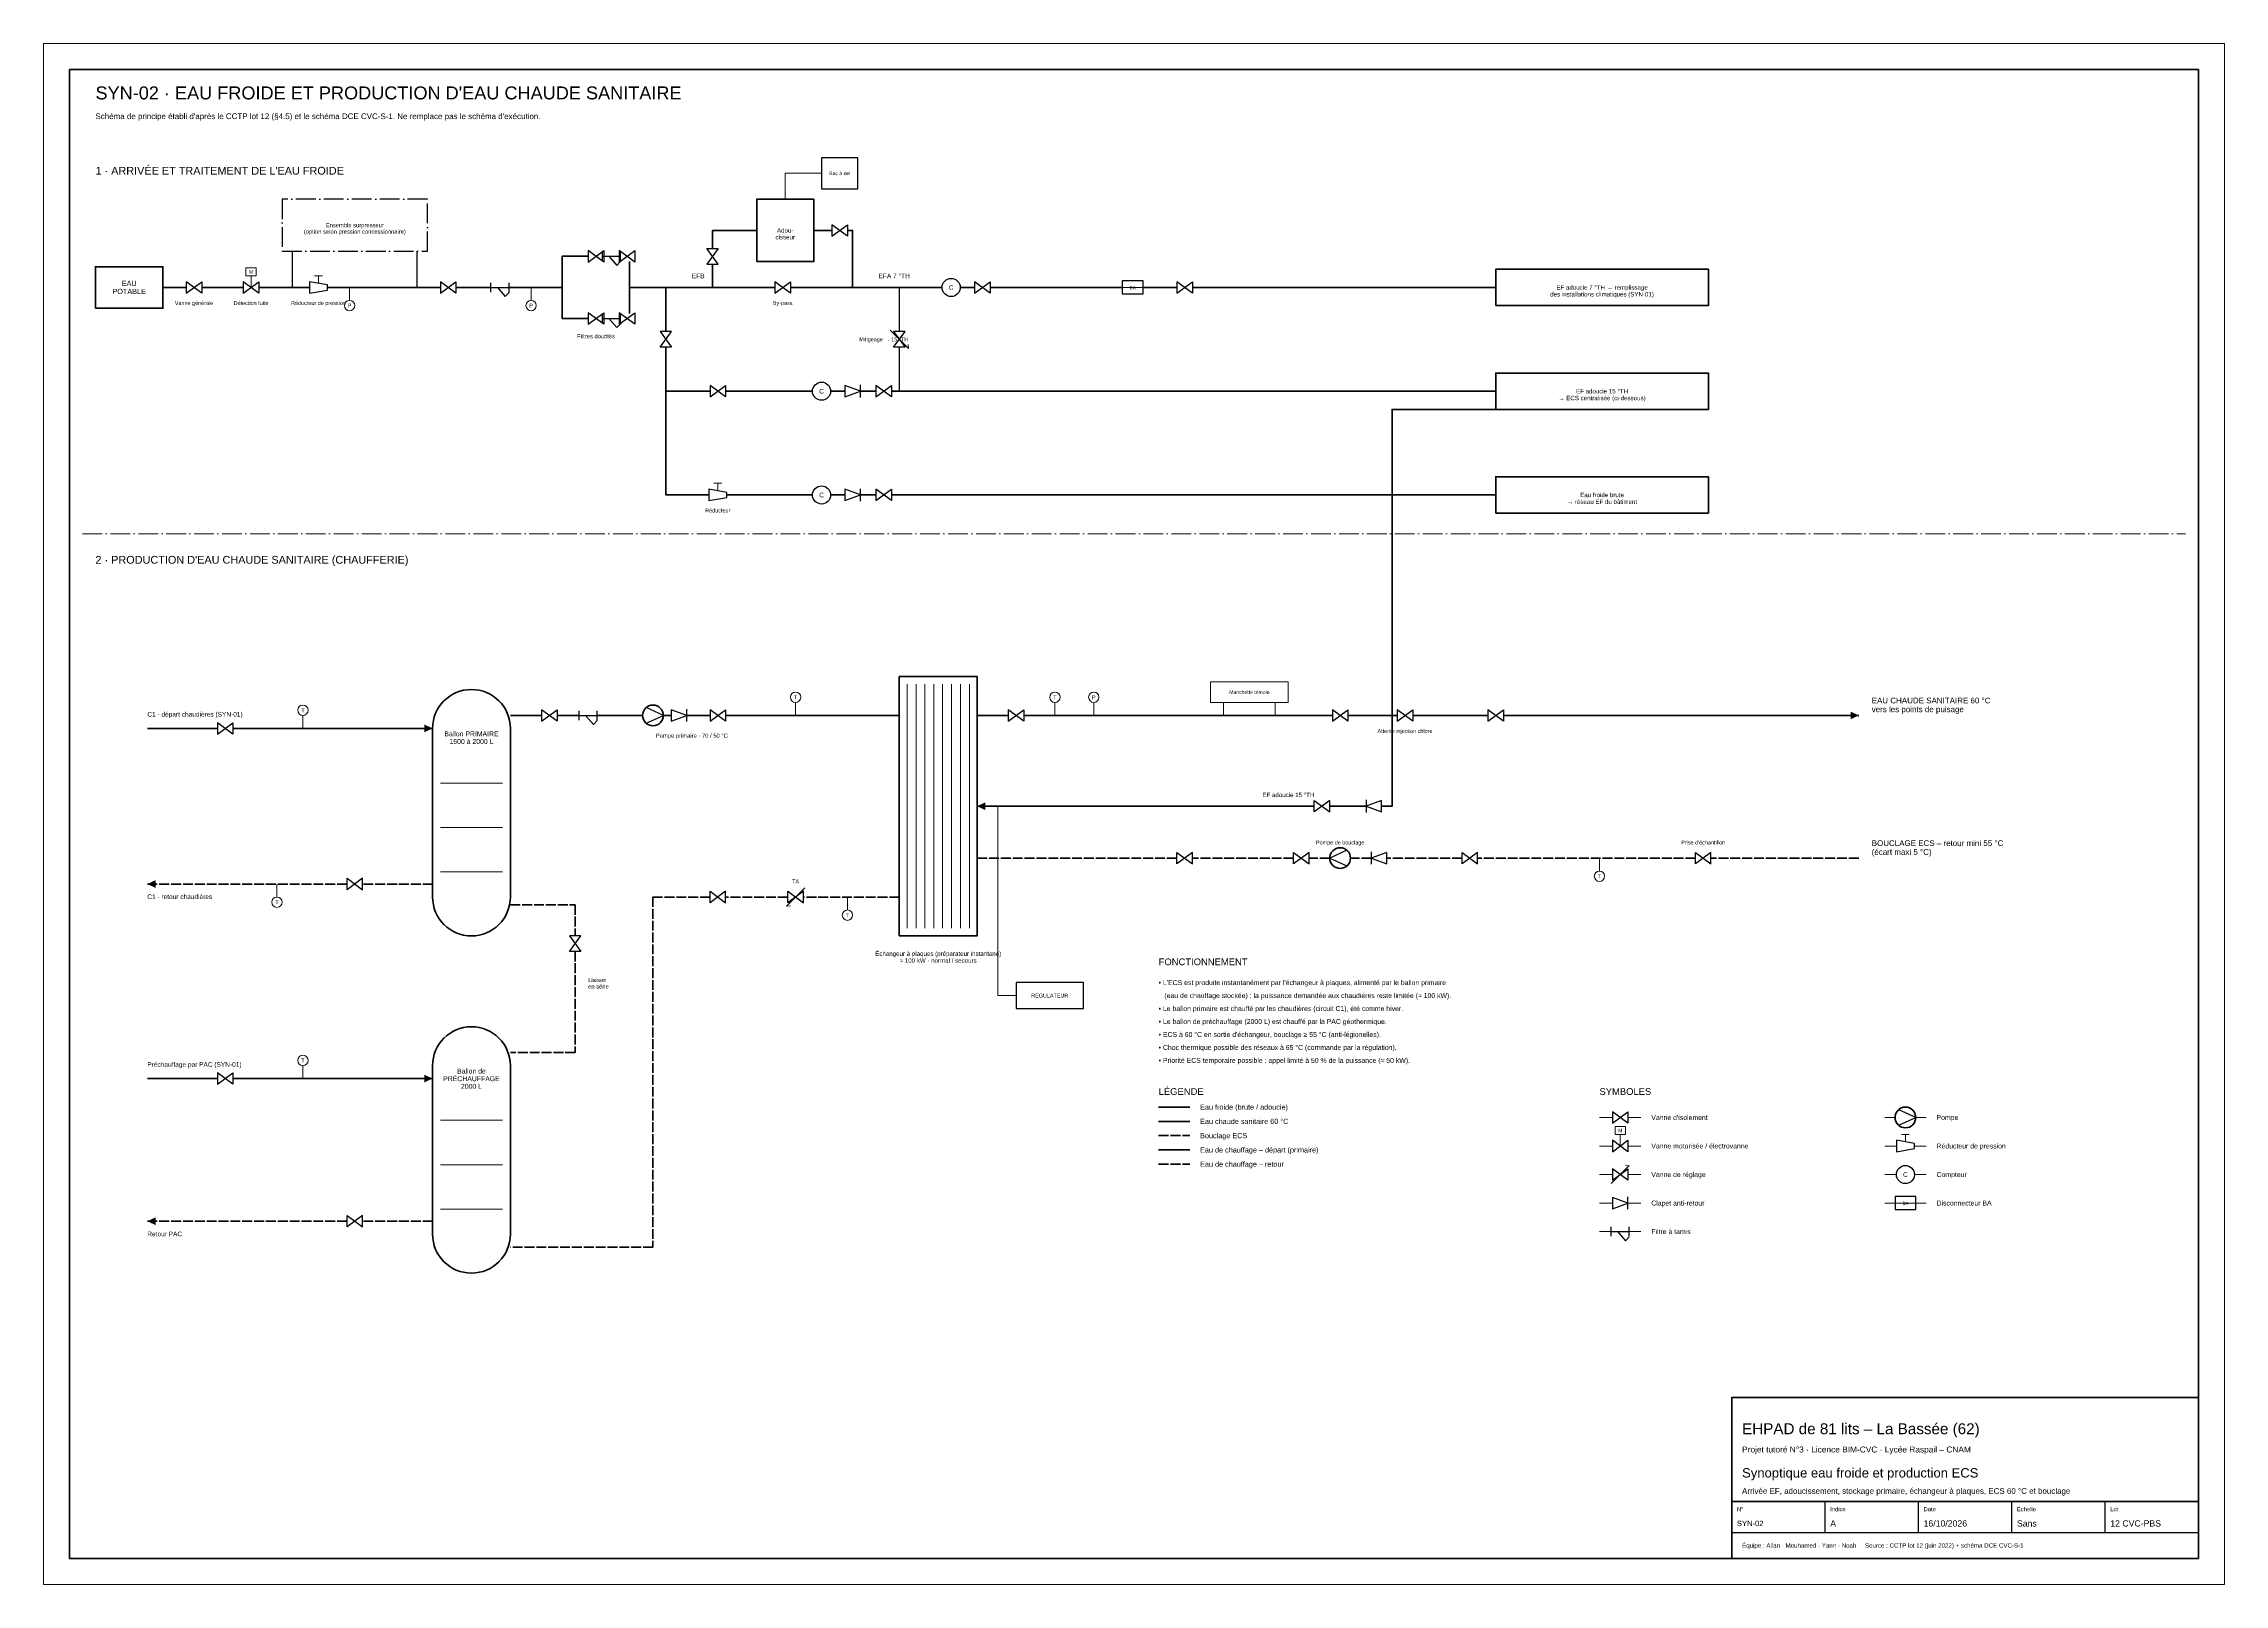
# Model space of a CAD drawing. Header units: millimetres. Extents: x 0 to 841, y 0 to 594.
import ezdxf
from ezdxf.enums import TextEntityAlignment as Align

# ---------------------------------------------------------------- set-up
doc = ezdxf.new("R2010")
doc.units = ezdxf.units.MM
doc.header["$LTSCALE"] = 3
doc.linetypes.add('DASHDOT', pattern=[3.556, 2.54, -0.508, 0, -0.508])
doc.linetypes.add('DASHED', pattern=[1.524, 1.27, -0.254])
for name, color, linetype in [('CADRE', 7, 'Continuous'), ('CVC-ACCESSOIRE', 6, 'Continuous'), ('CVC-CH-ALLER', 1, 'Continuous'), ('CVC-CH-RETOUR', 5, 'DASHED'), ('CVC-EQUIPEMENT', 7, 'Continuous'), ('CVC-LIMITE', 8, 'DASHDOT'), ('CVC-TEXTE', 7, 'Continuous'), ('CVC-TEXTE-PUISS', 4, 'Continuous'), ('PBS-BOUCLAGE', 40, 'DASHED'), ('PBS-ECS', 30, 'Continuous'), ('PBS-EF', 150, 'Continuous')]:
    doc.layers.add(name, color=color, linetype=linetype)
doc.styles.get("Standard").update_dxf_attribs({"font": 'arial.ttf'})

msp = doc.modelspace()

# ---------------------------------------------------------------- linework, layer by layer
at = {"layer": 'CADRE', "lineweight": 18}
msp.add_lwpolyline([(0, 0), (841, 0), (841, 594), (0, 594), (0, 0)], dxfattribs=at)
at = {"layer": 'CADRE', "lineweight": 70}
msp.add_lwpolyline([(10, 10), (831, 10), (831, 584), (10, 584), (10, 10)], dxfattribs=at)
at = {"layer": 'CADRE', "lineweight": 50}
msp.add_lwpolyline([(651, 10), (831, 10), (831, 72), (651, 72), (651, 10)], dxfattribs=at)
at = {"layer": 'CADRE', "lineweight": 35}
msp.add_lwpolyline([(651, 32), (831, 32)], dxfattribs=at)
at = {"layer": 'CADRE', "lineweight": 25}
for points in [[(687, 20), (687, 32)], [(723, 20), (723, 32)], [(759, 20), (759, 32)], [(795, 20), (795, 32)], [(651, 20), (831, 20)]]:
    msp.add_lwpolyline(points, dxfattribs=at)
at = {"layer": 'CVC-ACCESSOIRE', "lineweight": 25}
for points in [[(304, 519.8), (310, 524.2), (310, 519.8), (304, 524.2), (304, 519.8)], [(210, 509.8), (216, 514.2), (216, 509.8), (210, 514.2), (210, 509.8)], [(215.5, 510.2), (215.5, 513.8)], [(222, 509.8), (228, 514.2), (228, 509.8), (222, 514.2), (222, 509.8)], [(222.5, 510.2), (222.5, 513.8)], [(260.2, 509), (255.8, 515), (260.2, 515), (255.8, 509), (260.2, 509)], [(215.5, 512), (222.5, 512)], [(218, 512), (221, 508.5), (222.5, 510)], [(55, 497.8), (61, 502.2), (61, 497.8), (55, 502.2), (55, 497.8)], [(77, 497.8), (83, 502.2), (83, 497.8), (77, 502.2), (77, 497.8)], [(102.5, 497.8), (109.5, 499), (109.5, 501), (102.5, 502.2), (102.5, 497.8)], [(153, 497.8), (159, 502.2), (159, 497.8), (153, 502.2), (153, 497.8)], [(172.5, 498.2), (172.5, 501.8)], [(172.5, 500), (179.5, 500)], [(175, 500), (178, 496.5), (179.5, 498)], [(179.5, 498.2), (179.5, 501.8)], [(282, 497.8), (288, 502.2), (288, 497.8), (282, 502.2), (282, 497.8)], [(359, 497.8), (365, 502.2), (365, 497.8), (359, 502.2), (359, 497.8)], [(416, 497.5), (424, 497.5), (424, 502.5), (416, 502.5), (416, 497.5)], [(437, 497.8), (443, 502.2), (443, 497.8), (437, 502.2), (437, 497.8)], [(210, 485.8), (216, 490.2), (216, 485.8), (210, 490.2), (210, 485.8)], [(215.5, 486.2), (215.5, 489.8)], [(215.5, 488), (222.5, 488)], [(218, 488), (221, 484.5), (222.5, 486)], [(222, 485.8), (228, 490.2), (228, 485.8), (222, 490.2), (222, 485.8)], [(222.5, 486.2), (222.5, 489.8)], [(237.8, 483), (242.2, 477), (237.8, 477), (242.2, 483), (237.8, 483)], [(327.8, 483), (332.2, 477), (327.8, 477), (332.2, 483), (327.8, 483)], [(257, 457.8), (263, 462.2), (263, 457.8), (257, 462.2), (257, 457.8)], [(309, 457.8), (315, 460), (309, 462.2), (309, 457.8)], [(315, 457.6), (315, 462.4)], [(321, 457.8), (327, 462.2), (327, 457.8), (321, 462.2), (321, 457.8)], [(256.5, 417.8), (263.5, 419), (263.5, 421), (256.5, 422.2), (256.5, 417.8)], [(309, 417.8), (315, 420), (309, 422.2), (309, 417.8)], [(315, 417.6), (315, 422.4)], [(321, 417.8), (327, 422.2), (327, 417.8), (321, 422.2), (321, 417.8)], [(192, 332.8), (198, 337.2), (198, 332.8), (192, 337.2), (192, 332.8)], [(206.5, 333.2), (206.5, 336.8)], [(213.5, 333.2), (213.5, 336.8)], [(232.4, 332), (239, 335), (232.4, 338)], [(242, 332.8), (248, 335), (242, 337.2), (242, 332.8)], [(248, 332.6), (248, 337.4)], [(257, 332.8), (263, 337.2), (263, 332.8), (257, 337.2), (257, 332.8)], [(372, 332.8), (378, 337.2), (378, 332.8), (372, 337.2), (372, 332.8)], [(497, 332.8), (503, 337.2), (503, 332.8), (497, 337.2), (497, 332.8)], [(522, 332.8), (528, 337.2), (528, 332.8), (522, 337.2), (522, 332.8)], [(557, 332.8), (563, 337.2), (563, 332.8), (557, 337.2), (557, 332.8)], [(67, 327.8), (73, 332.2), (73, 327.8), (67, 332.2), (67, 327.8)], [(206.5, 335), (213.5, 335)], [(209, 335), (212, 331.5), (213.5, 333)], [(496, 302.2), (490, 297.8), (490, 302.2), (496, 297.8), (496, 302.2)], [(510, 302.4), (510, 297.6)], [(516, 302.2), (510, 300), (516, 297.8), (516, 302.2)], [(443, 282.2), (437, 277.8), (437, 282.2), (443, 277.8), (443, 282.2)], [(488, 282.2), (482, 277.8), (482, 282.2), (488, 277.8), (488, 282.2)], [(502.6, 283), (496, 280), (502.6, 277)], [(512, 282.4), (512, 277.6)], [(518, 282.2), (512, 280), (518, 277.8), (518, 282.2)], [(553, 282.2), (547, 277.8), (547, 282.2), (553, 277.8), (553, 282.2)], [(643, 282.2), (637, 277.8), (637, 282.2), (643, 277.8), (643, 282.2)], [(123, 272.2), (117, 267.8), (117, 272.2), (123, 267.8), (123, 272.2)], [(263, 267.2), (257, 262.8), (257, 267.2), (263, 262.8), (263, 267.2)], [(293, 267.2), (287, 262.8), (287, 267.2), (293, 262.8), (293, 267.2)], [(202.8, 250), (207.2, 244), (202.8, 244), (207.2, 250), (202.8, 250)], [(67, 192.8), (73, 197.2), (73, 192.8), (67, 197.2), (67, 192.8)], [(605, 177.8), (611, 182.2), (611, 177.8), (605, 182.2), (605, 177.8)], [(715.4, 177), (722, 180), (715.4, 183)], [(605, 166.8), (611, 171.2), (611, 166.8), (605, 171.2), (605, 166.8)], [(714.5, 166.8), (721.5, 168), (721.5, 170), (714.5, 171.2), (714.5, 166.8)], [(605, 155.8), (611, 160.2), (611, 155.8), (605, 160.2), (605, 155.8)], [(605, 144.8), (611, 147), (605, 149.2), (605, 144.8)], [(611, 144.6), (611, 149.4)], [(714, 144.5), (722, 144.5), (722, 149.5), (714, 149.5), (714, 144.5)], [(123, 142.2), (117, 137.8), (117, 142.2), (123, 137.8), (123, 142.2)], [(604.5, 134.2), (604.5, 137.8)], [(604.5, 136), (611.5, 136)], [(607, 136), (610, 132.5), (611.5, 134)], [(611.5, 134.2), (611.5, 137.8)]]:
    msp.add_lwpolyline(points, dxfattribs=at)
at = {"layer": 'CVC-ACCESSOIRE', "lineweight": 18}
for points in [[(78, 504.5), (82, 504.5), (82, 507.5), (78, 507.5), (78, 504.5)], [(80, 500), (80, 504.5)], [(104.5, 504.5), (107.5, 504.5)], [(106, 501.6), (106, 504.5)], [(118, 500), (118, 495)], [(188, 500), (188, 495)], [(416, 500), (424, 500)], [(326.5, 483.5), (333.5, 476.5)], [(333.5, 476.5), (333.4, 478)], [(258.5, 424.5), (261.5, 424.5)], [(260, 421.6), (260, 424.5)], [(290, 335), (290, 340)], [(390, 335), (390, 340)], [(405, 335), (405, 340)], [(100, 330), (100, 335)], [(360, 300), (368, 300), (368, 227), (375, 227)], [(600, 280), (600, 275)], [(90, 270), (90, 265)], [(293.5, 268.5), (286.5, 261.5)], [(286.5, 261.5), (288, 261.6)], [(310, 265), (310, 260)], [(100, 195), (100, 200)], [(606, 173.5), (610, 173.5), (610, 176.5), (606, 176.5), (606, 173.5)], [(608, 169), (608, 173.5)], [(716.5, 173.5), (719.5, 173.5)], [(718, 170.6), (718, 173.5)], [(604.5, 154.5), (611.5, 161.5)], [(611.5, 161.5), (610, 161.4)], [(714, 147), (722, 147)]]:
    msp.add_lwpolyline(points, dxfattribs=at)
at = {"layer": 'CVC-ACCESSOIRE', "lineweight": 25}
for centre in [(350, 500), (300, 460), (300, 420), (718, 158)]:
    msp.add_circle(centre, 3.5, dxfattribs=at)
at = {"layer": 'CVC-ACCESSOIRE', "lineweight": 18}
for centre in [(118, 493), (188, 493), (100, 337), (290, 342), (390, 342), (405, 342), (600, 273), (90, 263), (310, 258), (100, 202)]:
    msp.add_circle(centre, 2, dxfattribs=at)
at = {"layer": 'CVC-ACCESSOIRE', "lineweight": 35}
for centre in [(235, 335), (500, 280), (718, 180)]:
    msp.add_circle(centre, 4, dxfattribs=at)
at = {"layer": 'CVC-CH-ALLER', "lineweight": 40}
for points in [[(40, 330), (67, 330)], [(73, 330), (150, 330)], [(40, 195), (67, 195)], [(73, 195), (150, 195)]]:
    msp.add_lwpolyline(points, dxfattribs=at)
at = {"layer": 'CVC-CH-ALLER', "lineweight": 50}
for points in [[(180, 335), (192, 335)], [(198, 335), (206.5, 335)], [(213.5, 335), (231, 335)], [(239, 335), (242, 335)], [(248, 335), (257, 335)], [(263, 335), (330, 335)], [(430, 167.5), (442, 167.5)]]:
    msp.add_lwpolyline(points, dxfattribs=at)
at = {"layer": 'CVC-CH-ALLER'}
for points in [[(150, 330), (146.83, 331.48), (146.83, 328.52)], [(150, 195), (146.83, 196.48), (146.83, 193.52)]]:
    msp.add_solid(points, dxfattribs=at)
at = {"layer": 'CVC-CH-RETOUR', "lineweight": 40}
for points in [[(117, 270), (40, 270)], [(150, 270), (123, 270)], [(180, 262), (205, 262), (205, 250)], [(205, 244), (205, 205), (180, 205)], [(117, 140), (40, 140)], [(150, 140), (123, 140)]]:
    msp.add_lwpolyline(points, dxfattribs=at)
at = {"layer": 'CVC-CH-RETOUR', "lineweight": 50}
for points in [[(257, 265), (235, 265), (235, 130), (180, 130)], [(287, 265), (263, 265)], [(330, 265), (293, 265)], [(430, 162), (442, 162)]]:
    msp.add_lwpolyline(points, dxfattribs=at)
at = {"layer": 'CVC-CH-RETOUR'}
for points in [[(40, 270), (43.17, 268.52), (43.17, 271.48)], [(40, 140), (43.17, 138.52), (43.17, 141.48)]]:
    msp.add_solid(points, dxfattribs=at)
at = {"layer": 'CVC-EQUIPEMENT', "lineweight": 25}
for points in [[(300, 538), (314, 538), (314, 550), (300, 550), (300, 538)], [(375, 222), (401, 222), (401, 232), (375, 232), (375, 222)]]:
    msp.add_lwpolyline(points, dxfattribs=at)
at = {"layer": 'CVC-EQUIPEMENT', "lineweight": 35}
for points in [[(275, 510), (297, 510), (297, 534), (275, 534), (275, 510)], [(560, 493), (642, 493), (642, 507), (560, 507), (560, 493)], [(560, 453), (642, 453), (642, 467), (560, 467), (560, 453)], [(560, 413), (642, 413), (642, 427), (560, 427), (560, 413)]]:
    msp.add_lwpolyline(points, dxfattribs=at)
at = {"layer": 'CVC-EQUIPEMENT', "lineweight": 50}
for points in [[(20, 492), (46, 492), (46, 508), (20, 508), (20, 492)], [(330, 250), (360, 250), (360, 350), (330, 350), (330, 250)], [(150, 265), (150, 330)], [(180, 265), (180, 330)], [(150, 135), (150, 200)], [(180, 135), (180, 200)]]:
    msp.add_lwpolyline(points, dxfattribs=at)
at = {"layer": 'CVC-EQUIPEMENT', "lineweight": 18}
for points in [[(333, 253), (333, 347)], [(336.43, 253), (336.43, 347)], [(339.86, 253), (339.86, 347)], [(343.29, 253), (343.29, 347)], [(346.71, 253), (346.71, 347)], [(350.14, 253), (350.14, 347)], [(353.57, 253), (353.57, 347)], [(357, 253), (357, 347)], [(450, 340), (480, 340), (480, 348), (450, 348), (450, 340)]]:
    msp.add_lwpolyline(points, dxfattribs=at)
at = {"layer": 'CVC-EQUIPEMENT', "lineweight": 13}
for points in [[(153, 308.9), (177, 308.9)], [(153, 291.8), (177, 291.8)], [(153, 274.7), (177, 274.7)], [(153, 178.9), (177, 178.9)], [(153, 161.8), (177, 161.8)], [(153, 144.7), (177, 144.7)]]:
    msp.add_lwpolyline(points, dxfattribs=at)
at = {"layer": 'CVC-EQUIPEMENT', "lineweight": 50}
for centre, start, end in [((165, 330), 0, 180), ((165, 265), 180, 360), ((165, 200), 0, 180), ((165, 135), 180, 360)]:
    msp.add_arc(centre, 15, start, end, dxfattribs=at)
at = {"layer": 'CVC-LIMITE', "lineweight": 25}
msp.add_lwpolyline([(92, 514), (148, 514), (148, 534), (92, 534), (92, 514)], dxfattribs=at)
at = {"layer": 'CVC-LIMITE', "lineweight": 18}
msp.add_lwpolyline([(15, 405), (826, 405)], dxfattribs=at)
at = {"layer": 'CVC-TEXTE', "lineweight": 18}
for points in [[(600, 180), (605, 180)], [(611, 180), (616, 180)], [(710, 180), (714, 180)], [(722, 180), (726, 180)], [(600, 169), (605, 169)], [(611, 169), (616, 169)], [(710, 169), (714.5, 169)], [(721.5, 169), (726, 169)], [(600, 158), (605, 158)], [(611, 158), (616, 158)], [(710, 158), (714.5, 158)], [(721.5, 158), (726, 158)], [(600, 147), (605, 147)], [(611, 147), (616, 147)], [(710, 147), (714, 147)], [(722, 147), (726, 147)], [(600, 136), (604.5, 136)], [(611.5, 136), (616, 136)]]:
    msp.add_lwpolyline(points, dxfattribs=at)
at = {"layer": 'PBS-BOUCLAGE', "lineweight": 50}
for points in [[(437, 280), (360, 280)], [(482, 280), (443, 280)], [(496, 280), (488, 280)], [(512, 280), (504, 280)], [(547, 280), (518, 280)], [(637, 280), (553, 280)], [(700, 280), (643, 280)], [(430, 173), (442, 173)]]:
    msp.add_lwpolyline(points, dxfattribs=at)
at = {"layer": 'PBS-ECS', "lineweight": 18}
for points in [[(455, 335), (455, 340)], [(475, 335), (475, 340)]]:
    msp.add_lwpolyline(points, dxfattribs=at)
at = {"layer": 'PBS-ECS', "lineweight": 60}
for points in [[(360, 335), (372, 335)], [(378, 335), (497, 335)], [(503, 335), (522, 335)], [(528, 335), (557, 335)], [(563, 335), (700, 335)]]:
    msp.add_lwpolyline(points, dxfattribs=at)
at = {"layer": 'PBS-ECS', "lineweight": 50}
msp.add_lwpolyline([(430, 178.5), (442, 178.5)], dxfattribs=at)
at = {"layer": 'PBS-ECS'}
msp.add_solid([(700, 335), (696.83, 336.48), (696.83, 333.52)], dxfattribs=at)
at = {"layer": 'PBS-EF', "lineweight": 18}
msp.add_lwpolyline([(286, 534), (286, 544), (300, 544)], dxfattribs=at)
at = {"layer": 'PBS-EF', "lineweight": 40}
for points in [[(258, 515), (258, 522), (275, 522)], [(297, 522), (304, 522)], [(310, 522), (312, 522), (312, 500)], [(200, 500), (200, 512), (210, 512)], [(226, 510), (226, 500)], [(258, 500), (258, 509)], [(200, 500), (200, 488), (210, 488)], [(226, 490), (226, 500)], [(560, 453), (520, 453), (520, 300), (516, 300)], [(490, 300), (360, 300)], [(510, 300), (496, 300)]]:
    msp.add_lwpolyline(points, dxfattribs=at)
at = {"layer": 'PBS-EF', "lineweight": 25}
for points in [[(96, 500), (96, 514)], [(144, 500), (144, 514)]]:
    msp.add_lwpolyline(points, dxfattribs=at)
at = {"layer": 'PBS-EF', "lineweight": 50}
for points in [[(46, 500), (55, 500)], [(61, 500), (77, 500)], [(83, 500), (102.5, 500)], [(109.5, 500), (153, 500)], [(159, 500), (172.5, 500)], [(179.5, 500), (200, 500)], [(226, 500), (240, 500)], [(240, 500), (282, 500)], [(240, 500), (240, 483)], [(288, 500), (346.5, 500)], [(353.5, 500), (359, 500)], [(365, 500), (416, 500)], [(424, 500), (437, 500)], [(443, 500), (560, 500)], [(240, 477), (240, 460), (257, 460)], [(240, 460), (240, 420), (256.5, 420)], [(263, 460), (296.5, 460)], [(303.5, 460), (309, 460)], [(315, 460), (321, 460)], [(327, 460), (560, 460)], [(263.5, 420), (296.5, 420)], [(303.5, 420), (309, 420)], [(315, 420), (321, 420)], [(327, 420), (560, 420)], [(430, 184), (442, 184)]]:
    msp.add_lwpolyline(points, dxfattribs=at)
at = {"layer": 'PBS-EF', "lineweight": 30}
for points in [[(330, 500), (330, 483)], [(330, 477), (330, 460)]]:
    msp.add_lwpolyline(points, dxfattribs=at)
at = {"layer": 'PBS-EF'}
msp.add_solid([(360, 300), (363.17, 298.52), (363.17, 301.48)], dxfattribs=at)

# ---------------------------------------------------------------- texts
at = {"layer": 'CVC-TEXTE'}
for s, height, p in [("SYN-02 · EAU FROIDE ET PRODUCTION D'EAU CHAUDE SANITAIRE", 5, (20, 575)), ("Schéma de principe établi d'après le CCTP lot 12 (§4.5) et le schéma DCE CVC-S-1. Ne remplace pas le schéma d'exécution.", 2.2, (20, 566)), ("1 · ARRIVÉE ET TRAITEMENT DE L'EAU FROIDE", 3, (20, 545)), ("2 · PRODUCTION D'EAU CHAUDE SANITAIRE (CHAUFFERIE)", 3, (20, 395)), ('FONCTIONNEMENT', 2.6, (430, 240)), ('en série', 1.6, (210, 230.52)), ('Liaison', 1.6, (210, 233)), ("• L'ECS est produite instantanément par l'échangeur à plaques, alimenté par le ballon primaire", 1.9, (430, 232)), ('   (eau de chauffage stockée) : la puissance demandée aux chaudières reste limitée (≈ 100 kW).', 1.9, (430, 227)), ('• Le ballon primaire est chauffé par les chaudières (circuit C1), été comme hiver.', 1.9, (430, 222)), ('• Le ballon de préchauffage (2000 L) est chauffé par la PAC géothermique.', 1.9, (430, 217)), ("• ECS à 60 °C en sortie d'échangeur, bouclage ≥ 55 °C (anti-légionelles).", 1.9, (430, 212)), ('• Choc thermique possible des réseaux à 65 °C (commande par la régulation).', 1.9, (430, 207)), ('• Priorité ECS temporaire possible : appel limité à 50 % de la puissance (≈ 50 kW).', 1.9, (430, 202)), ('LÉGENDE', 2.6, (430, 190)), ('Eau froide (brute / adoucie)', 2, (446, 184)), ('SYMBOLES', 2.6, (600, 190)), ('Eau chaude sanitaire 60 °C', 2, (446, 178.5)), ("Vanne d'isolement", 1.9, (620, 180)), ('Pompe', 1.9, (730, 180)), ('Bouclage ECS', 2, (446, 173)), ('Eau de chauffage – départ (primaire)', 2, (446, 167.5)), ('Vanne motorisée / électrovanne', 1.9, (620, 169)), ('Réducteur de pression', 1.9, (730, 169)), ('Eau de chauffage – retour', 2, (446, 162)), ('Vanne de réglage', 1.9, (620, 158)), ('Compteur', 1.9, (730, 158)), ('Clapet anti-retour', 1.9, (620, 147)), ('Disconnecteur BA', 1.9, (730, 147)), ('Filtre à tamis', 1.9, (620, 136)), ('EHPAD de 81 lits – La Bassée (62)', 4.2, (655, 60)), ('Projet tutoré N°3 · Licence BIM-CVC · Lycée Raspail – CNAM', 2.3, (655, 52)), ('Synoptique eau froide et production ECS', 3.6, (655, 43)), ('Arrivée EF, adoucissement, stockage primaire, échangeur à plaques, ECS 60 °C et bouclage', 2.2, (655, 36)), ('N°', 1.6, (653, 29)), ('Indice', 1.6, (689, 29)), ('Date', 1.6, (725, 29)), ('Échelle', 1.6, (761, 29)), ('Lot', 1.6, (797, 29)), ('SYN-02', 2.1, (653, 23.5)), ('A', 2.4, (689, 23.5)), ('16/10/2026', 2.4, (725, 23.5)), ('Sans', 2.4, (761, 23.5)), ('12 CVC-PBS', 2.4, (797, 23.5)), ('Équipe : Allan · Mouhamed · Yann · Noah     Source : CCTP lot 12 (juin 2022) + schéma DCE CVC-S-1', 1.7, (655, 15))]:
    msp.add_text(s, height=height, dxfattribs=at).set_placement(p, align=Align.MIDDLE_LEFT)
for s, height, p in [('Bac à sel', 1.4, (307, 544)), ('(option selon pression concessionnaire)', 1.6, (120, 521.52)), ('Ensemble surpresseur', 1.6, (120, 524)), ('Adou-', 1.7, (286, 522)), ('cisseur', 1.7, (286, 519.37)), ('M', 1.4, (80, 506)), ('POTABLE', 2, (33, 498.46)), ('EAU', 2, (33, 501.56)), ('C', 1.8, (350, 500)), ('BA', 1.2, (420, 499.9)), ('des installations climatiques (SYN-01)', 1.7, (601, 497.37)), ('EF adoucie 7 °TH → remplissage', 1.7, (601, 500)), ('Vanne générale', 1.5, (58, 494)), ('Détection fuite', 1.5, (80, 494)), ('Réducteur de pression', 1.5, (106, 494)), ('P', 1.5, (118, 493)), ('P', 1.5, (188, 493)), ('By-pass', 1.5, (285, 494)), ('Mitigeage → 15 °TH', 1.5, (324, 480)), ('C', 1.8, (300, 460)), ('→ ECS centralisée (ci-dessous)', 1.7, (601, 457.37)), ('EF adoucie 15 °TH', 1.7, (601, 460)), ('C', 1.8, (300, 420)), ('Eau froide brute', 1.7, (601, 420)), ('Réducteur', 1.5, (260, 414)), ('→ réseau EF du bâtiment', 1.7, (601, 417.37)), ('T', 1.5, (100, 337)), ('T', 1.5, (290, 342)), ('T', 1.5, (390, 342)), ('P', 1.5, (405, 342)), ('Manchette témoin', 1.4, (465, 344)), ('Ballon PRIMAIRE', 1.9, (165, 327.9)), ('Attente injection chlore', 1.5, (525, 329)), ('1500 à 2000 L', 1.9, (165, 324.95)), ('Pompe de bouclage', 1.5, (500, 286)), ("Prise d'échantillon", 1.5, (640, 286)), ('TA', 1.5, (290, 271)), ('T', 1.5, (600, 273)), ('T', 1.5, (90, 263)), ('T', 1.5, (310, 258)), ('RÉGULATEUR', 1.5, (388, 227)), ('T', 1.5, (100, 202)), ('PRÉCHAUFFAGE', 1.9, (165, 194.95)), ('Ballon de', 1.9, (165, 197.9)), ('2000 L', 1.9, (165, 192.01)), ('M', 1.4, (608, 175)), ('C', 1.8, (718, 158)), ('BA', 1.2, (718, 146.9))]:
    msp.add_text(s, height=height, dxfattribs=at).set_placement(p, align=Align.MIDDLE_CENTER)
for s, height, p in [('EFB', 1.8, (250, 503)), ('EFA 7 °TH', 1.8, (322, 503)), ('C1 · départ chaudières (SYN-01)', 1.8, (40, 334)), ('vers les points de puisage', 2.2, (705, 335.59)), ('EAU CHAUDE SANITAIRE 60 °C', 2.2, (705, 339)), ('EF adoucie 15 °TH', 1.7, (470, 303)), ('BOUCLAGE ECS – retour mini 55 °C', 2.2, (705, 284)), ('(écart maxi 5 °C)', 2.2, (705, 280.59)), ('Préchauffage par PAC (SYN-01)', 1.8, (40, 199))]:
    msp.add_text(s, height=height, dxfattribs=at).set_placement(p, align=Align.BOTTOM_LEFT)
for s, height, p in [('Filtres doublés', 1.6, (213, 482)), ('Échangeur à plaques (préparateur instantané)', 1.7, (345, 244)), ('≈ 100 kW · normal / secours', 1.7, (345, 241.37))]:
    msp.add_text(s, height=height, dxfattribs=at).set_placement(p, align=Align.TOP_CENTER)
for s, p in [('C1 · retour chaudières', (40, 266)), ('Retour PAC', (40, 136))]:
    msp.add_text(s, height=1.8, dxfattribs=at).set_placement(p, align=Align.TOP_LEFT)
at = {"layer": 'CVC-TEXTE-PUISS'}
msp.add_text('Pompe primaire · 70 / 50 °C', height=1.6, dxfattribs=at).set_placement((250, 328), align=Align.TOP_CENTER)

doc.saveas('drawing.dxf')
